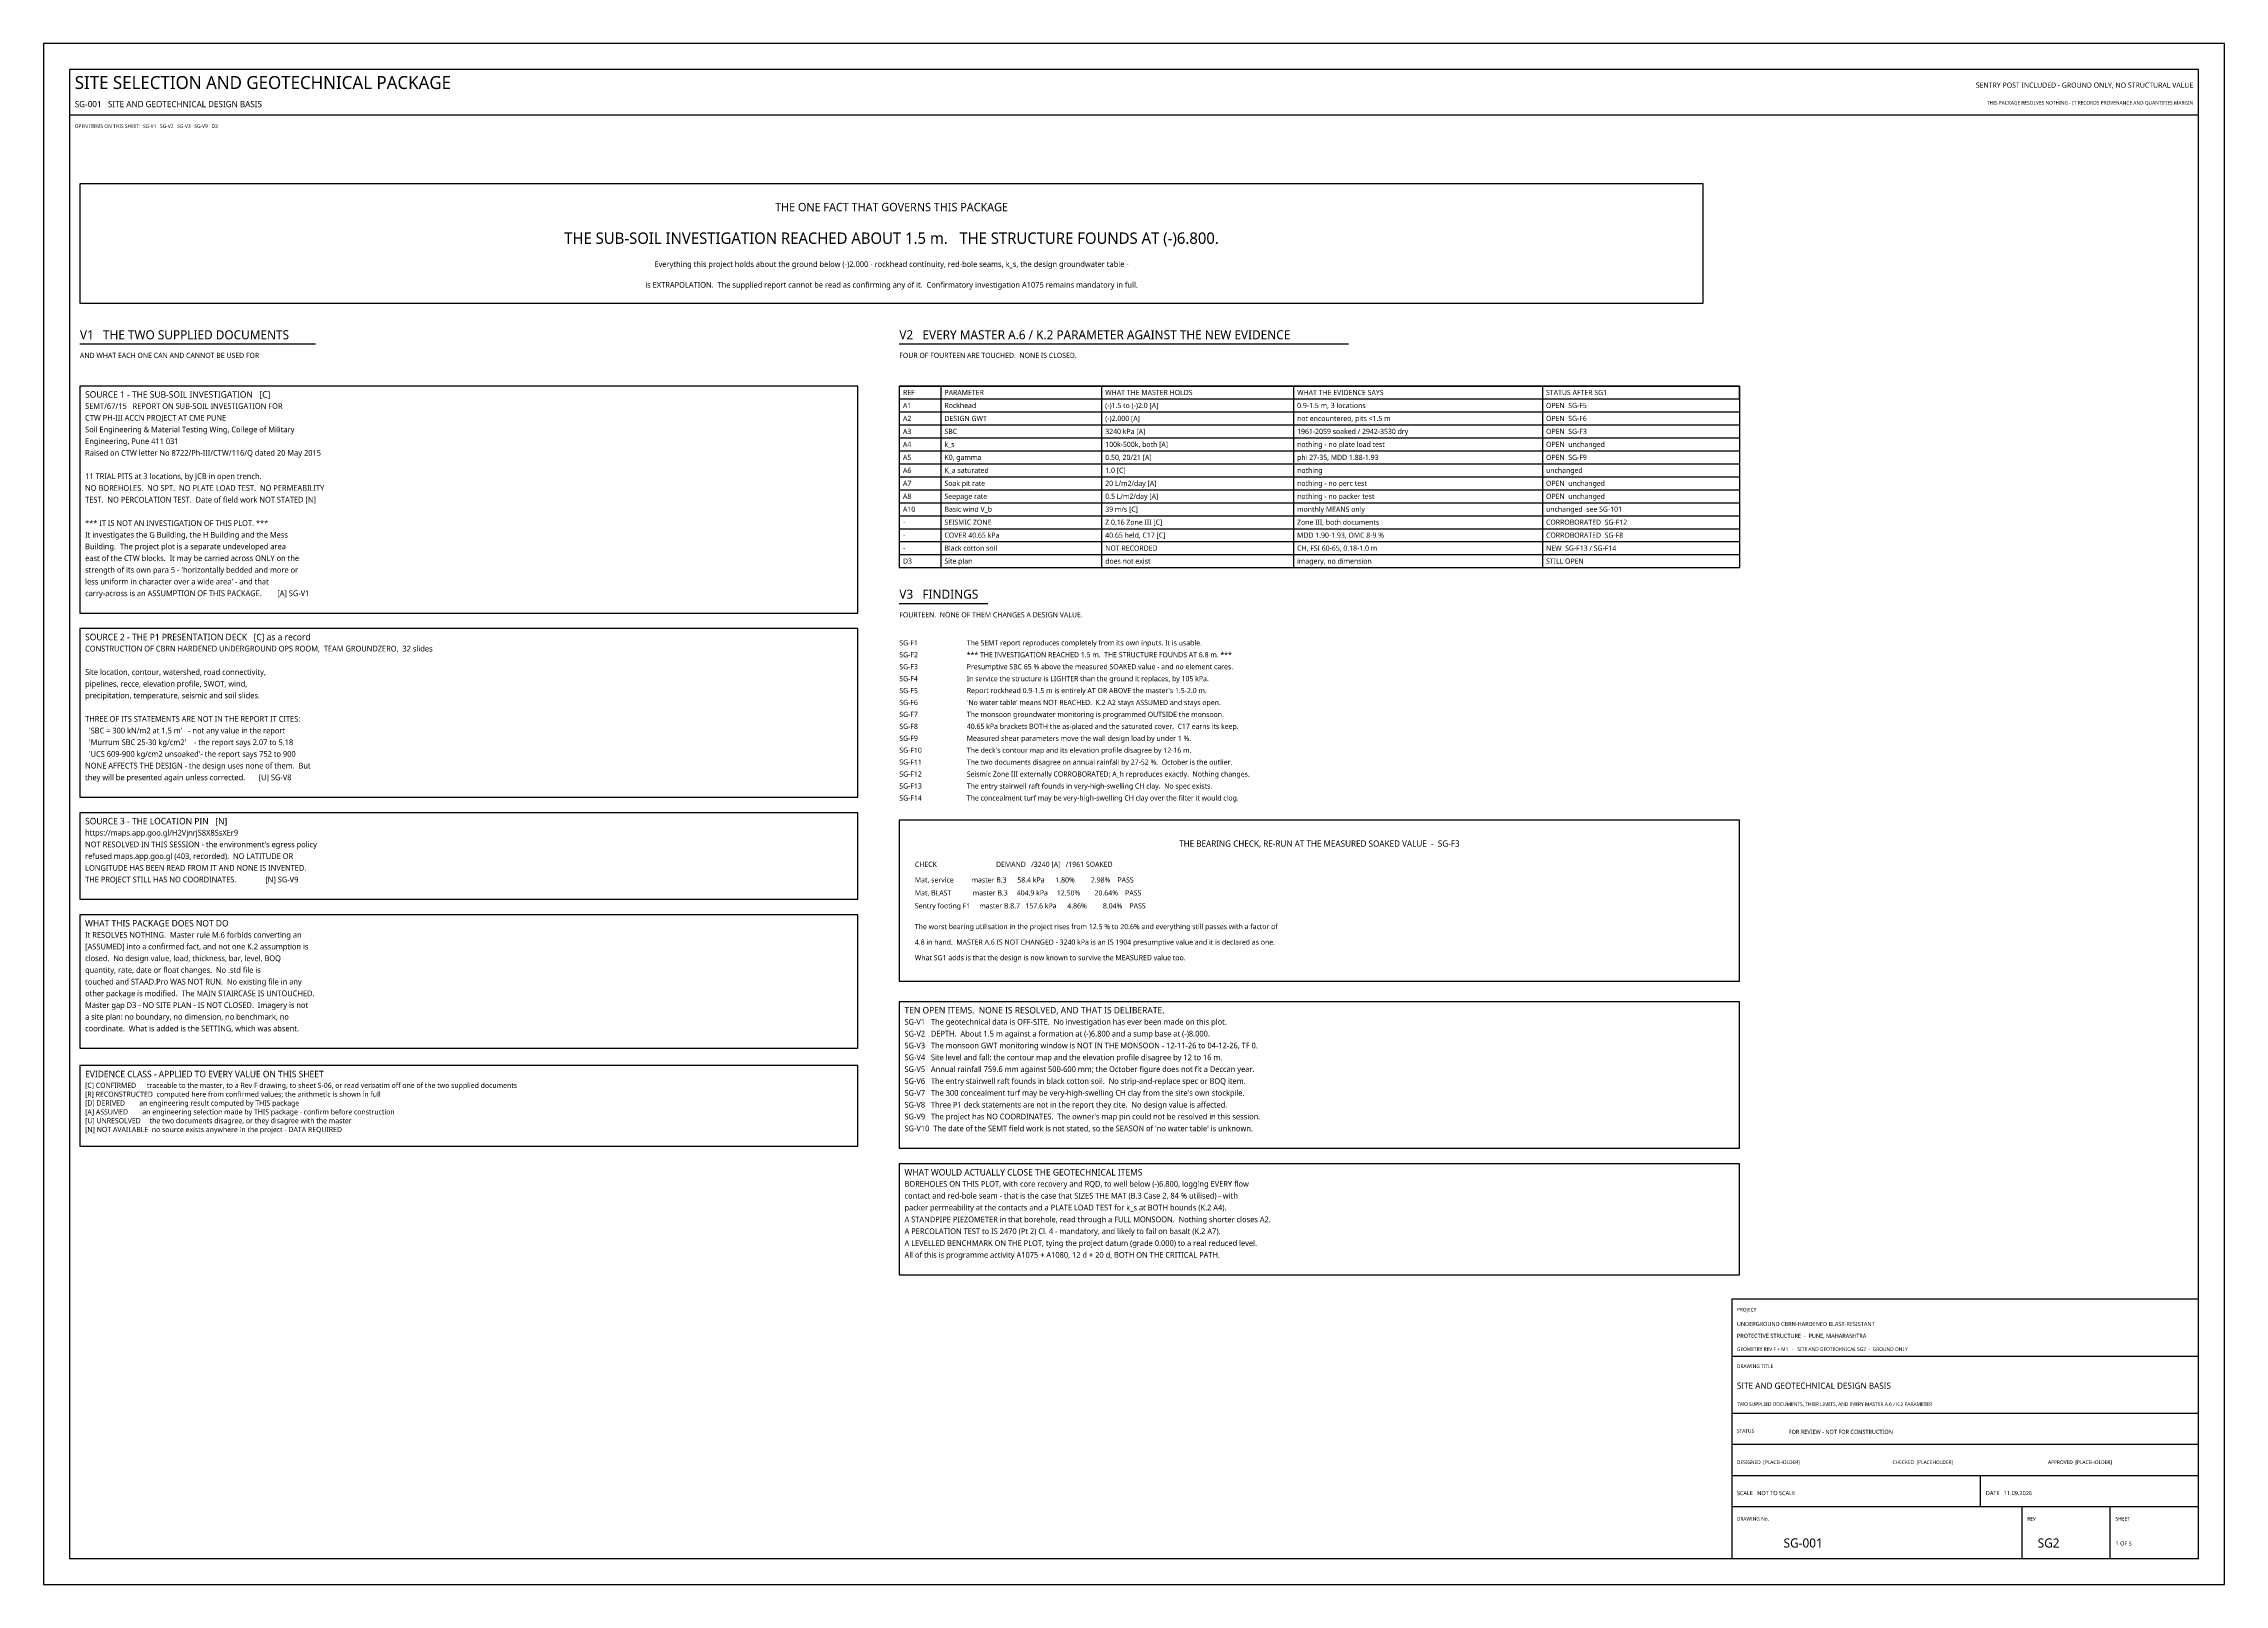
# Model space of a CAD drawing. Header units: millimetres. Extents: x 0 to 841, y 0 to 594.
import ezdxf
from ezdxf.enums import TextEntityAlignment as Align

# ---------------------------------------------------------------- set-up
doc = ezdxf.new("R2010")
doc.units = ezdxf.units.MM
for name, color, linetype in [('G-FLAGG', 1, 'Continuous'), ('M-CALLOUT', 2, 'Continuous'), ('M-FLAG', 1, 'Continuous'), ('M-TABLE', 7, 'Continuous'), ('M-TEXT', 7, 'Continuous'), ('M-TITLE', 7, 'Continuous'), ('S-NOTE', 7, 'Continuous'), ('S-TEXT', 7, 'Continuous'), ('S-TITLE', 7, 'Continuous')]:
    doc.layers.add(name, color=color, linetype=linetype)
doc.styles.add('OpenSans', font='OpenSans-Regular.ttf')

msp = doc.modelspace()

# ---------------------------------------------------------------- linework, layer by layer
at = {"layer": 'G-FLAGG'}
msp.add_lwpolyline([(14, 494), (640, 494), (640, 540), (14, 540)], close=True, dxfattribs=at)
at = {"layer": 'M-TABLE'}
for p, q in [((330, 462), (654, 462)), ((330, 462), (330, 392)), ((346, 462), (346, 392)), ((408, 462), (408, 392)), ((482, 462), (482, 392)), ((578, 462), (578, 392)), ((654, 462), (654, 392)), ((330, 452), (654, 452)), ((330, 447), (654, 447)), ((330, 442), (654, 442)), ((330, 437), (654, 437)), ((330, 432), (654, 432)), ((330, 427), (654, 427)), ((330, 422), (654, 422)), ((330, 417), (654, 417)), ((330, 412), (654, 412)), ((330, 407), (654, 407)), ((330, 402), (654, 402)), ((330, 397), (654, 397)), ((330, 392), (654, 392))]:
    msp.add_line(p, q, dxfattribs=at)
for points in [[(330, 457), (654, 457), (654, 462), (330, 462)], [(330, 232.6), (654, 232.6), (654, 294.6), (330, 294.6)]]:
    msp.add_lwpolyline(points, close=True, dxfattribs=at)
at = {"layer": 'M-TITLE'}
for p, q in [((10, 566.5), (831, 566.5)), ((651, 88), (831, 88)), ((651, 66), (831, 66)), ((651, 54), (831, 54)), ((651, 42), (831, 42)), ((747, 30), (747, 42)), ((651, 30), (831, 30)), ((763, 10), (763, 30)), ((797, 10), (797, 30))]:
    msp.add_line(p, q, dxfattribs=at)
msp.add_lwpolyline([(651, 10), (831, 10), (831, 110), (651, 110)], close=True, dxfattribs=at)
at = {"layer": 'S-TITLE'}
for p, q in [((14, 478.2), (104.79, 478.2)), ((330, 478.2), (503.2, 478.2)), ((330, 378.2), (364.16, 378.2))]:
    msp.add_line(p, q, dxfattribs=at)
for points in [[(0, 0), (841, 0), (841, 594), (0, 594)], [(10, 10), (831, 10), (831, 584), (10, 584)], [(14, 374.48), (314, 374.48), (314, 462), (14, 462)], [(14, 303.51), (314, 303.51), (314, 368.48), (14, 368.48)], [(14, 264.13), (314, 264.13), (314, 297.51), (14, 297.51)], [(14, 206.7), (314, 206.7), (314, 258.13), (14, 258.13)], [(330, 168.13), (654, 168.13), (654, 224.6), (330, 224.6)], [(14, 168.97), (314, 168.97), (314, 200), (14, 200)], [(330, 119.35), (654, 119.35), (654, 162.13), (330, 162.13)]]:
    msp.add_lwpolyline(points, close=True, dxfattribs=at)

# ---------------------------------------------------------------- texts
at = {"layer": 'G-FLAGG', "style": 'OpenSans'}
for s, height, p in [('THE ONE FACT THAT GOVERNS THIS PACKAGE', 3.2, (327, 531)), ('THE SUB-SOIL INVESTIGATION REACHED ABOUT 1.5 m.   THE STRUCTURE FOUNDS AT (-)6.800.', 4.4, (327, 519))]:
    msp.add_text(s, height=height, dxfattribs=at).set_placement(p, align=Align.MIDDLE_CENTER)
for s, p in [('*** THE INVESTIGATION REACHED 1.5 m.  THE STRUCTURE FOUNDS AT 6.8 m. ***', (356, 357.4)), ('The monsoon groundwater monitoring is programmed OUTSIDE the monsoon.', (356, 334.4))]:
    msp.add_text(s, height=2, dxfattribs=at).set_placement(p)
at = {"layer": 'M-CALLOUT', "style": 'OpenSans'}
for s, p in [('SG-F1', (330, 362)), ('SG-F2', (330, 357.4)), ('SG-F3', (330, 352.8)), ('SG-F4', (330, 348.2)), ('SG-F5', (330, 343.6)), ('SG-F6', (330, 339)), ('SG-F7', (330, 334.4)), ('SG-F8', (330, 329.8)), ('SG-F9', (330, 325.2)), ('SG-F10', (330, 320.6)), ('SG-F11', (330, 316)), ('SG-F12', (330, 311.4)), ('SG-F13', (330, 306.8)), ('SG-F14', (330, 302.2))]:
    msp.add_text(s, height=2, dxfattribs=at).set_placement(p)
at = {"layer": 'M-FLAG', "style": 'OpenSans'}
for s, height, p in [('SENTRY POST INCLUDED - GROUND ONLY, NO STRUCTURAL VALUE', 2, (829, 577)), ('THIS PACKAGE RESOLVES NOTHING - IT RECORDS PROVENANCE AND QUANTIFIES MARGIN', 1.4, (829, 570.5))]:
    msp.add_text(s, height=height, dxfattribs=at).set_placement(p, align=Align.RIGHT)
for s, height, p in [('OPEN ITEMS ON THIS SHEET:  SG-V1   SG-V2   SG-V3   SG-V9   D3', 1.4, (12, 561.5)), ('FOR REVIEW - NOT FOR CONSTRUCTION', 1.6, (673, 58))]:
    msp.add_text(s, height=height, dxfattribs=at).set_placement(p)
at = {"layer": 'M-TABLE', "style": 'OpenSans'}
for s, p in [('A1', (331.4, 453.5)), ('REF', (331.4, 458.5)), ('PARAMETER', (347.4, 458.5)), ('Rockhead', (347.4, 453.5)), ('WHAT THE MASTER HOLDS', (409.4, 458.5)), ('(-)1.5 to (-)2.0 [A]', (409.4, 453.5)), ('WHAT THE EVIDENCE SAYS', (483.4, 458.5)), ('0.9-1.5 m, 3 locations', (483.4, 453.5)), ('STATUS AFTER SG1', (579.4, 458.5)), ('OPEN  SG-F5', (579.4, 453.5)), ('A2', (331.4, 448.5)), ('DESIGN GWT', (347.4, 448.5)), ('(-)2.000 [A]', (409.4, 448.5)), ('not encountered, pits <1.5 m', (483.4, 448.5)), ('OPEN  SG-F6', (579.4, 448.5)), ('A3', (331.4, 443.5)), ('A4', (331.4, 438.5)), ('SBC', (347.4, 443.5)), ('k_s', (347.4, 438.5)), ('3240 kPa [A]', (409.4, 443.5)), ('100k-500k, both [A]', (409.4, 438.5)), ('nothing - no plate load test', (483.4, 438.5)), ('1961-2059 soaked / 2942-3530 dry', (483.4, 443.5)), ('OPEN  SG-F3', (579.4, 443.5)), ('OPEN  unchanged', (579.4, 438.5)), ('A5', (331.4, 433.5)), ('A6', (331.4, 428.5)), ('K0, gamma', (347.4, 433.5)), ('K_a saturated', (347.4, 428.5)), ('0.50, 20/21 [A]', (409.4, 433.5)), ('1.0 [C]', (409.4, 428.5)), ('phi 27-35, MDD 1.88-1.93', (483.4, 433.5)), ('nothing', (483.4, 428.5)), ('OPEN  SG-F9', (579.4, 433.5)), ('unchanged', (579.4, 428.5)), ('A7', (331.4, 423.5)), ('A8', (331.4, 418.5)), ('Soak pit rate', (347.4, 423.5)), ('Seepage rate', (347.4, 418.5)), ('20 L/m2/day [A]', (409.4, 423.5)), ('0.5 L/m2/day [A]', (409.4, 418.5)), ('nothing - no perc test', (483.4, 423.5)), ('nothing - no packer test', (483.4, 418.5)), ('OPEN  unchanged', (579.4, 423.5)), ('OPEN  unchanged', (579.4, 418.5)), ('A10', (331.4, 413.5)), ('Basic wind V_b', (347.4, 413.5)), ('39 m/s [C]', (409.4, 413.5)), ('monthly MEANS only', (483.4, 413.5)), ('unchanged  see SG-101', (579.4, 413.5)), ('-', (331.4, 408.5)), ('-', (331.4, 403.5)), ('SEISMIC ZONE', (347.4, 408.5)), ('COVER 40.65 kPa', (347.4, 403.5)), ('40.65 held, C17 [C]', (409.4, 403.5)), ('Z 0.16 Zone III [C]', (409.4, 408.5)), ('Zone III, both documents', (483.4, 408.5)), ('MDD 1.90-1.93, OMC 8-9 %', (483.4, 403.5)), ('CORROBORATED  SG-F12', (579.4, 408.5)), ('CORROBORATED  SG-F8', (579.4, 403.5)), ('-', (331.4, 398.5)), ('D3', (331.4, 393.5)), ('Site plan', (347.4, 393.5)), ('Black cotton soil', (347.4, 398.5)), ('does not exist', (409.4, 393.5)), ('NOT RECORDED', (409.4, 398.5)), ('CH, FSI 60-65, 0.18-1.0 m', (483.4, 398.5)), ('imagery, no dimension', (483.4, 393.5)), ('STILL OPEN', (579.4, 393.5)), ('NEW  SG-F13 / SG-F14', (579.4, 398.5)), ('CHECK                                 DEMAND   /3240 [A]   /1961 SOAKED', (336, 276.6))]:
    msp.add_text(s, height=2, dxfattribs=at).set_placement(p)
at = {"layer": 'M-TEXT', "style": 'OpenSans'}
for s, p in [('Everything this project holds about the ground below (-)2.000 - rockhead continuity, red-bole seams, k_s, the design groundwater table -', (327, 509)), ('is EXTRAPOLATION.  The supplied report cannot be read as confirming any of it.  Confirmatory investigation A1075 remains mandatory in full.', (327, 501))]:
    msp.add_text(s, height=2.2, dxfattribs=at).set_placement(p, align=Align.MIDDLE_CENTER)
for s, p in [('The SEMT report reproduces completely from its own inputs. It is usable.', (356, 362)), ('Presumptive SBC 65 % above the measured SOAKED value - and no element cares.', (356, 352.8)), ('In service the structure is LIGHTER than the ground it replaces, by 105 kPa.', (356, 348.2)), ("Report rockhead 0.9-1.5 m is entirely AT OR ABOVE the master's 1.5-2.0 m.", (356, 343.6)), ("'No water table' means NOT REACHED.  K.2 A2 stays ASSUMED and stays open.", (356, 339)), ('40.65 kPa brackets BOTH the as-placed and the saturated cover.  C17 earns its keep.', (356, 329.8)), ("The deck's contour map and its elevation profile disagree by 12-16 m.", (356, 320.6)), ('Measured shear parameters move the wall design load by under 1 %.', (356, 325.2)), ('The two documents disagree on annual rainfall by 27-52 %.  October is the outlier.', (356, 316)), ('Seismic Zone III externally CORROBORATED; A_h reproduces exactly.  Nothing changes.', (356, 311.4)), ('The entry stairwell raft founds in very-high-swelling CH clay.  No spec exists.', (356, 306.8)), ('The concealment turf may be very-high-swelling CH clay over the filter it would clog.', (356, 302.2)), ('Mat, service          master B.3      58.4 kPa      1.80%         2.98%    PASS', (336, 270.6)), ('Sentry footing F1     master B.8.7   157.6 kPa      4.86%         8.04%    PASS', (336, 260.6)), ('Mat, BLAST            master B.3     404.9 kPa     12.50%        20.64%    PASS', (336, 265.6)), ('The worst bearing utilisation in the project rises from 12.5 % to 20.6% and everything still passes with a factor of', (336, 252.6)), ('4.8 in hand.  MASTER A.6 IS NOT CHANGED - 3240 kPa is an IS 1904 presumptive value and it is declared as one.', (336, 246.6)), ('What SG1 adds is that the design is now known to survive the MEASURED value too.', (336, 240.6))]:
    msp.add_text(s, height=2, dxfattribs=at).set_placement(p)
at = {"layer": 'M-TITLE', "style": 'OpenSans'}
for s, height, p in [('SITE SELECTION AND GEOTECHNICAL PACKAGE', 5, (12, 576.5)), ('SG-001   SITE AND GEOTECHNICAL DESIGN BASIS', 2.4, (12, 569.5)), ('PROJECT', 1.4, (653, 105.2)), ('UNDERGROUND CBRN-HARDENED BLAST-RESISTANT', 1.6, (653, 99.6)), ('PROTECTIVE STRUCTURE  -  PUNE, MAHARASHTRA', 1.6, (653, 95)), ('GEOMETRY REV F + M1   -   SITE AND GEOTECHNICAL SG2  -  GROUND ONLY', 1.4, (653, 90)), ('DRAWING TITLE', 1.4, (653, 83.4)), ('SITE AND GEOTECHNICAL DESIGN BASIS', 2.4, (653, 75.4)), ('TWO SUPPLIED DOCUMENTS, THEIR LIMITS, AND EVERY MASTER A.6 / K.2 PARAMETER', 1.4, (653, 68.8)), ('STATUS', 1.4, (653, 58.4)), ('DESIGNED  [PLACEHOLDER]', 1.4, (653, 46.4)), ('CHECKED  [PLACEHOLDER]', 1.4, (713, 46.4)), ('APPROVED  [PLACEHOLDER]', 1.4, (773, 46.4)), ('SCALE   NOT TO SCALE', 1.6, (653, 34.4)), ('DATE   11.09.2026', 1.6, (749, 34.4)), ('DRAWING No.', 1.4, (653, 24.6)), ('REV', 1.4, (765, 24.6)), ('SHEET', 1.4, (799, 24.6)), ('SG-001', 3.5, (671, 14.2)), ('SG2', 3.5, (769, 14.2)), ('1 OF 5', 1.6, (799, 15))]:
    msp.add_text(s, height=height, dxfattribs=at).set_placement(p)
msp.add_text('THE BEARING CHECK, RE-RUN AT THE MEASURED SOAKED VALUE  -  SG-F3', height=2.4, dxfattribs=at).set_placement((492, 285.6), align=Align.MIDDLE_CENTER)
at = {"layer": 'S-NOTE', "style": 'OpenSans'}
for s, height, p in [('SEMT/67/15   REPORT ON SUB-SOIL INVESTIGATION FOR', 2.2, (16, 453.18)), ('Soil Engineering & Material Testing Wing, College of Military', 2.2, (16, 444.15)), ('CTW PH-III ACCN PROJECT AT CME PUNE', 2.2, (16, 448.66)), ('Engineering, Pune 411 031', 2.2, (16, 439.64)), ('Raised on CTW letter No 8722/Ph-III/CTW/116/Q dated 20 May 2015', 2.2, (16, 435.13)), ('11 TRIAL PITS at 3 locations, by JCB in open trench.', 2.2, (16, 426.11)), ('NO BOREHOLES.  NO SPT.  NO PLATE LOAD TEST.  NO PERMEABILITY', 2.2, (16, 421.59)), ('TEST.  NO PERCOLATION TEST.  Date of field work NOT STATED [N]', 2.2, (16, 417.08)), ('It investigates the G Building, the H Building and the Mess', 2.2, (16, 403.55)), ('*** IT IS NOT AN INVESTIGATION OF THIS PLOT. ***', 2.2, (16, 408.06)), ('east of the CTW blocks.  It may be carried across ONLY on the', 2.2, (16, 394.52)), ('Building.  The project plot is a separate undeveloped area', 2.2, (16, 399.04)), ("strength of its own para 5 - 'horizontally bedded and more or", 2.2, (16, 390.01)), ("less uniform in character over a wide area' - and that", 2.2, (16, 385.5)), ('carry-across is an ASSUMPTION OF THIS PACKAGE.        [A] SG-V1', 2.2, (16, 380.99)), ('CONSTRUCTION OF CBRN HARDENED UNDERGROUND OPS ROOM,  TEAM GROUNDZERO,  32 slides', 2.2, (16, 359.65)), ('Site location, contour, watershed, road connectivity,', 2.2, (16, 350.63)), ('pipelines, recce, elevation profile, SWOT, wind,', 2.2, (16, 346.12)), ('precipitation, temperature, seismic and soil slides.', 2.2, (16, 341.61)), ('THREE OF ITS STATEMENTS ARE NOT IN THE REPORT IT CITES:', 2.2, (16, 332.58)), ("  'SBC = 300 kN/m2 at 1.5 m'   - not any value in the report", 2.2, (16, 328.07)), ("  'Murrum SBC 25-30 kg/cm2'    - the report says 2.07 to 5.18", 2.2, (16, 323.56)), ("  'UCS 609-900 kg/cm2 unsoaked'- the report says 752 to 900", 2.2, (16, 319.05)), ('they will be presented again unless corrected.       [U] SG-V8', 2.2, (16, 310.02)), ('NONE AFFECTS THE DESIGN - the design uses none of them.  But', 2.2, (16, 314.54)), ('https://maps.app.goo.gl/H2VjnrjS8X8SsXEr9', 2.2, (16, 288.69)), ("NOT RESOLVED IN THIS SESSION - the environment's egress policy", 2.2, (16, 284.18)), ('refused maps.app.goo.gl (403, recorded).  NO LATITUDE OR', 2.2, (16, 279.66)), ('THE PROJECT STILL HAS NO COORDINATES.               [N] SG-V9', 2.2, (16, 270.64)), ('LONGITUDE HAS BEEN READ FROM IT AND NONE IS INVENTED.', 2.2, (16, 275.15)), ('It RESOLVES NOTHING.  Master rule M.6 forbids converting an', 2.2, (16, 249.3)), ('[ASSUMED] into a confirmed fact, and not one K.2 assumption is', 2.2, (16, 244.79)), ('closed.  No design value, load, thickness, bar, level, BOQ', 2.2, (16, 240.28)), ('quantity, rate, date or float changes.  No .std file is', 2.2, (16, 235.77)), ('touched and STAAD.Pro WAS NOT RUN.  No existing file in any', 2.2, (16, 231.26)), ('other package is modified.  The MAIN STAIRCASE IS UNTOUCHED.', 2.2, (16, 226.75)), ('a site plan: no boundary, no dimension, no benchmark, no', 2.2, (16, 217.72)), ('Master gap D3 - NO SITE PLAN - IS NOT CLOSED.  Imagery is not', 2.2, (16, 222.23)), ('coordinate.  What is added is the SETTING, which was absent.', 2.2, (16, 213.21)), ('SG-V1   The geotechnical data is OFF-SITE.  No investigation has ever been made on this plot.', 2.2, (332, 215.77)), ('SG-V2   DEPTH.  About 1.5 m against a formation at (-)6.800 and a sump base at (-)8.000.', 2.2, (332, 211.21)), ('SG-V3   The monsoon GWT monitoring window is NOT IN THE MONSOON - 12-11-26 to 04-12-26, TF 0.', 2.2, (332, 206.65)), ('SG-V4   Site level and fall: the contour map and the elevation profile disagree by 12 to 16 m.', 2.2, (332, 202.08)), ('[C] CONFIRMED      traceable to the master, to a Rev F drawing, to sheet S-06, or read verbatim off one of the two supplied documents', 2, (16, 191.38)), ('SG-V5   Annual rainfall 759.6 mm against 500-600 mm; the October figure does not fit a Deccan year.', 2.2, (332, 197.52)), ('SG-V6   The entry stairwell raft founds in black cotton soil.  No strip-and-replace spec or BOQ item.', 2.2, (332, 192.95)), ('[R] RECONSTRUCTED  computed here from confirmed values; the arithmetic is shown in full', 2, (16, 187.97)), ('[D] DERIVED        an engineering result computed by THIS package', 2, (16, 184.57)), ("SG-V7   The 300 concealment turf may be very-high-swelling CH clay from the site's own stockpile.", 2.2, (332, 188.39)), ('SG-V8   Three P1 deck statements are not in the report they cite.  No design value is affected.', 2.2, (332, 183.82)), ('[A] ASSUMED        an engineering selection made by THIS package - confirm before construction', 2, (16, 181.17)), ('[U] UNRESOLVED     the two documents disagree, or they disagree with the master', 2, (16, 177.77)), ("SG-V9   The project has NO COORDINATES.  The owner's map pin could not be resolved in this session.", 2.2, (332, 179.26)), ("SG-V10  The date of the SEMT field work is not stated, so the SEASON of 'no water table' is unknown.", 2.2, (332, 174.69)), ('[N] NOT AVAILABLE  no source exists anywhere in the project - DATA REQUIRED', 2, (16, 174.37)), ('BOREHOLES ON THIS PLOT, with core recovery and RQD, to well below (-)6.800, logging EVERY flow', 2.2, (332, 153.3)), ('contact and red-bole seam - that is the case that SIZES THE MAT (B.3 Case 2, 84 % utilised) - with', 2.2, (332, 148.74)), ('packer permeability at the contacts and a PLATE LOAD TEST for k_s at BOTH bounds (K.2 A4).', 2.2, (332, 144.17)), ('A STANDPIPE PIEZOMETER in that borehole, read through a FULL MONSOON.  Nothing shorter closes A2.', 2.2, (332, 139.61)), ('A PERCOLATION TEST to IS 2470 (Pt 2) Cl. 4 - mandatory, and likely to fail on basalt (K.2 A7).', 2.2, (332, 135.04)), ('A LEVELLED BENCHMARK ON THE PLOT, tying the project datum (grade 0.000) to a real reduced level.', 2.2, (332, 130.48)), ('All of this is programme activity A1075 + A1080, 12 d + 20 d, BOTH ON THE CRITICAL PATH.', 2.2, (332, 125.91))]:
    msp.add_text(s, height=height, dxfattribs=at).set_placement(p)
at = {"layer": 'S-TEXT', "style": 'OpenSans'}
for s, p in [('AND WHAT EACH ONE CAN AND CANNOT BE USED FOR', (14, 472.8)), ('FOUR OF FOURTEEN ARE TOUCHED.  NONE IS CLOSED.', (330, 472.8)), ('FOURTEEN.  NONE OF THEM CHANGES A DESIGN VALUE.', (330, 372.8))]:
    msp.add_text(s, height=2, dxfattribs=at).set_placement(p)
at = {"layer": 'S-TITLE', "style": 'OpenSans'}
for s, height, p in [('V1   THE TWO SUPPLIED DOCUMENTS', 3.5, (14, 480)), ('V2   EVERY MASTER A.6 / K.2 PARAMETER AGAINST THE NEW EVIDENCE', 3.5, (330, 480)), ('SOURCE 1 - THE SUB-SOIL INVESTIGATION   [C]', 2.5, (16, 457.5)), ('V3   FINDINGS', 3.5, (330, 380)), ('SOURCE 2 - THE P1 PRESENTATION DECK   [C] as a record', 2.5, (16, 363.98)), ('SOURCE 3 - THE LOCATION PIN   [N]', 2.5, (16, 293.01)), ('WHAT THIS PACKAGE DOES NOT DO', 2.5, (16, 253.63)), ('TEN OPEN ITEMS.  NONE IS RESOLVED, AND THAT IS DELIBERATE.', 2.5, (332, 220.1)), ('EVIDENCE CLASS - APPLIED TO EVERY VALUE ON THIS SHEET', 2.5, (16, 195.5)), ('WHAT WOULD ACTUALLY CLOSE THE GEOTECHNICAL ITEMS', 2.5, (332, 157.63))]:
    msp.add_text(s, height=height, dxfattribs=at).set_placement(p)

doc.saveas('drawing.dxf')
